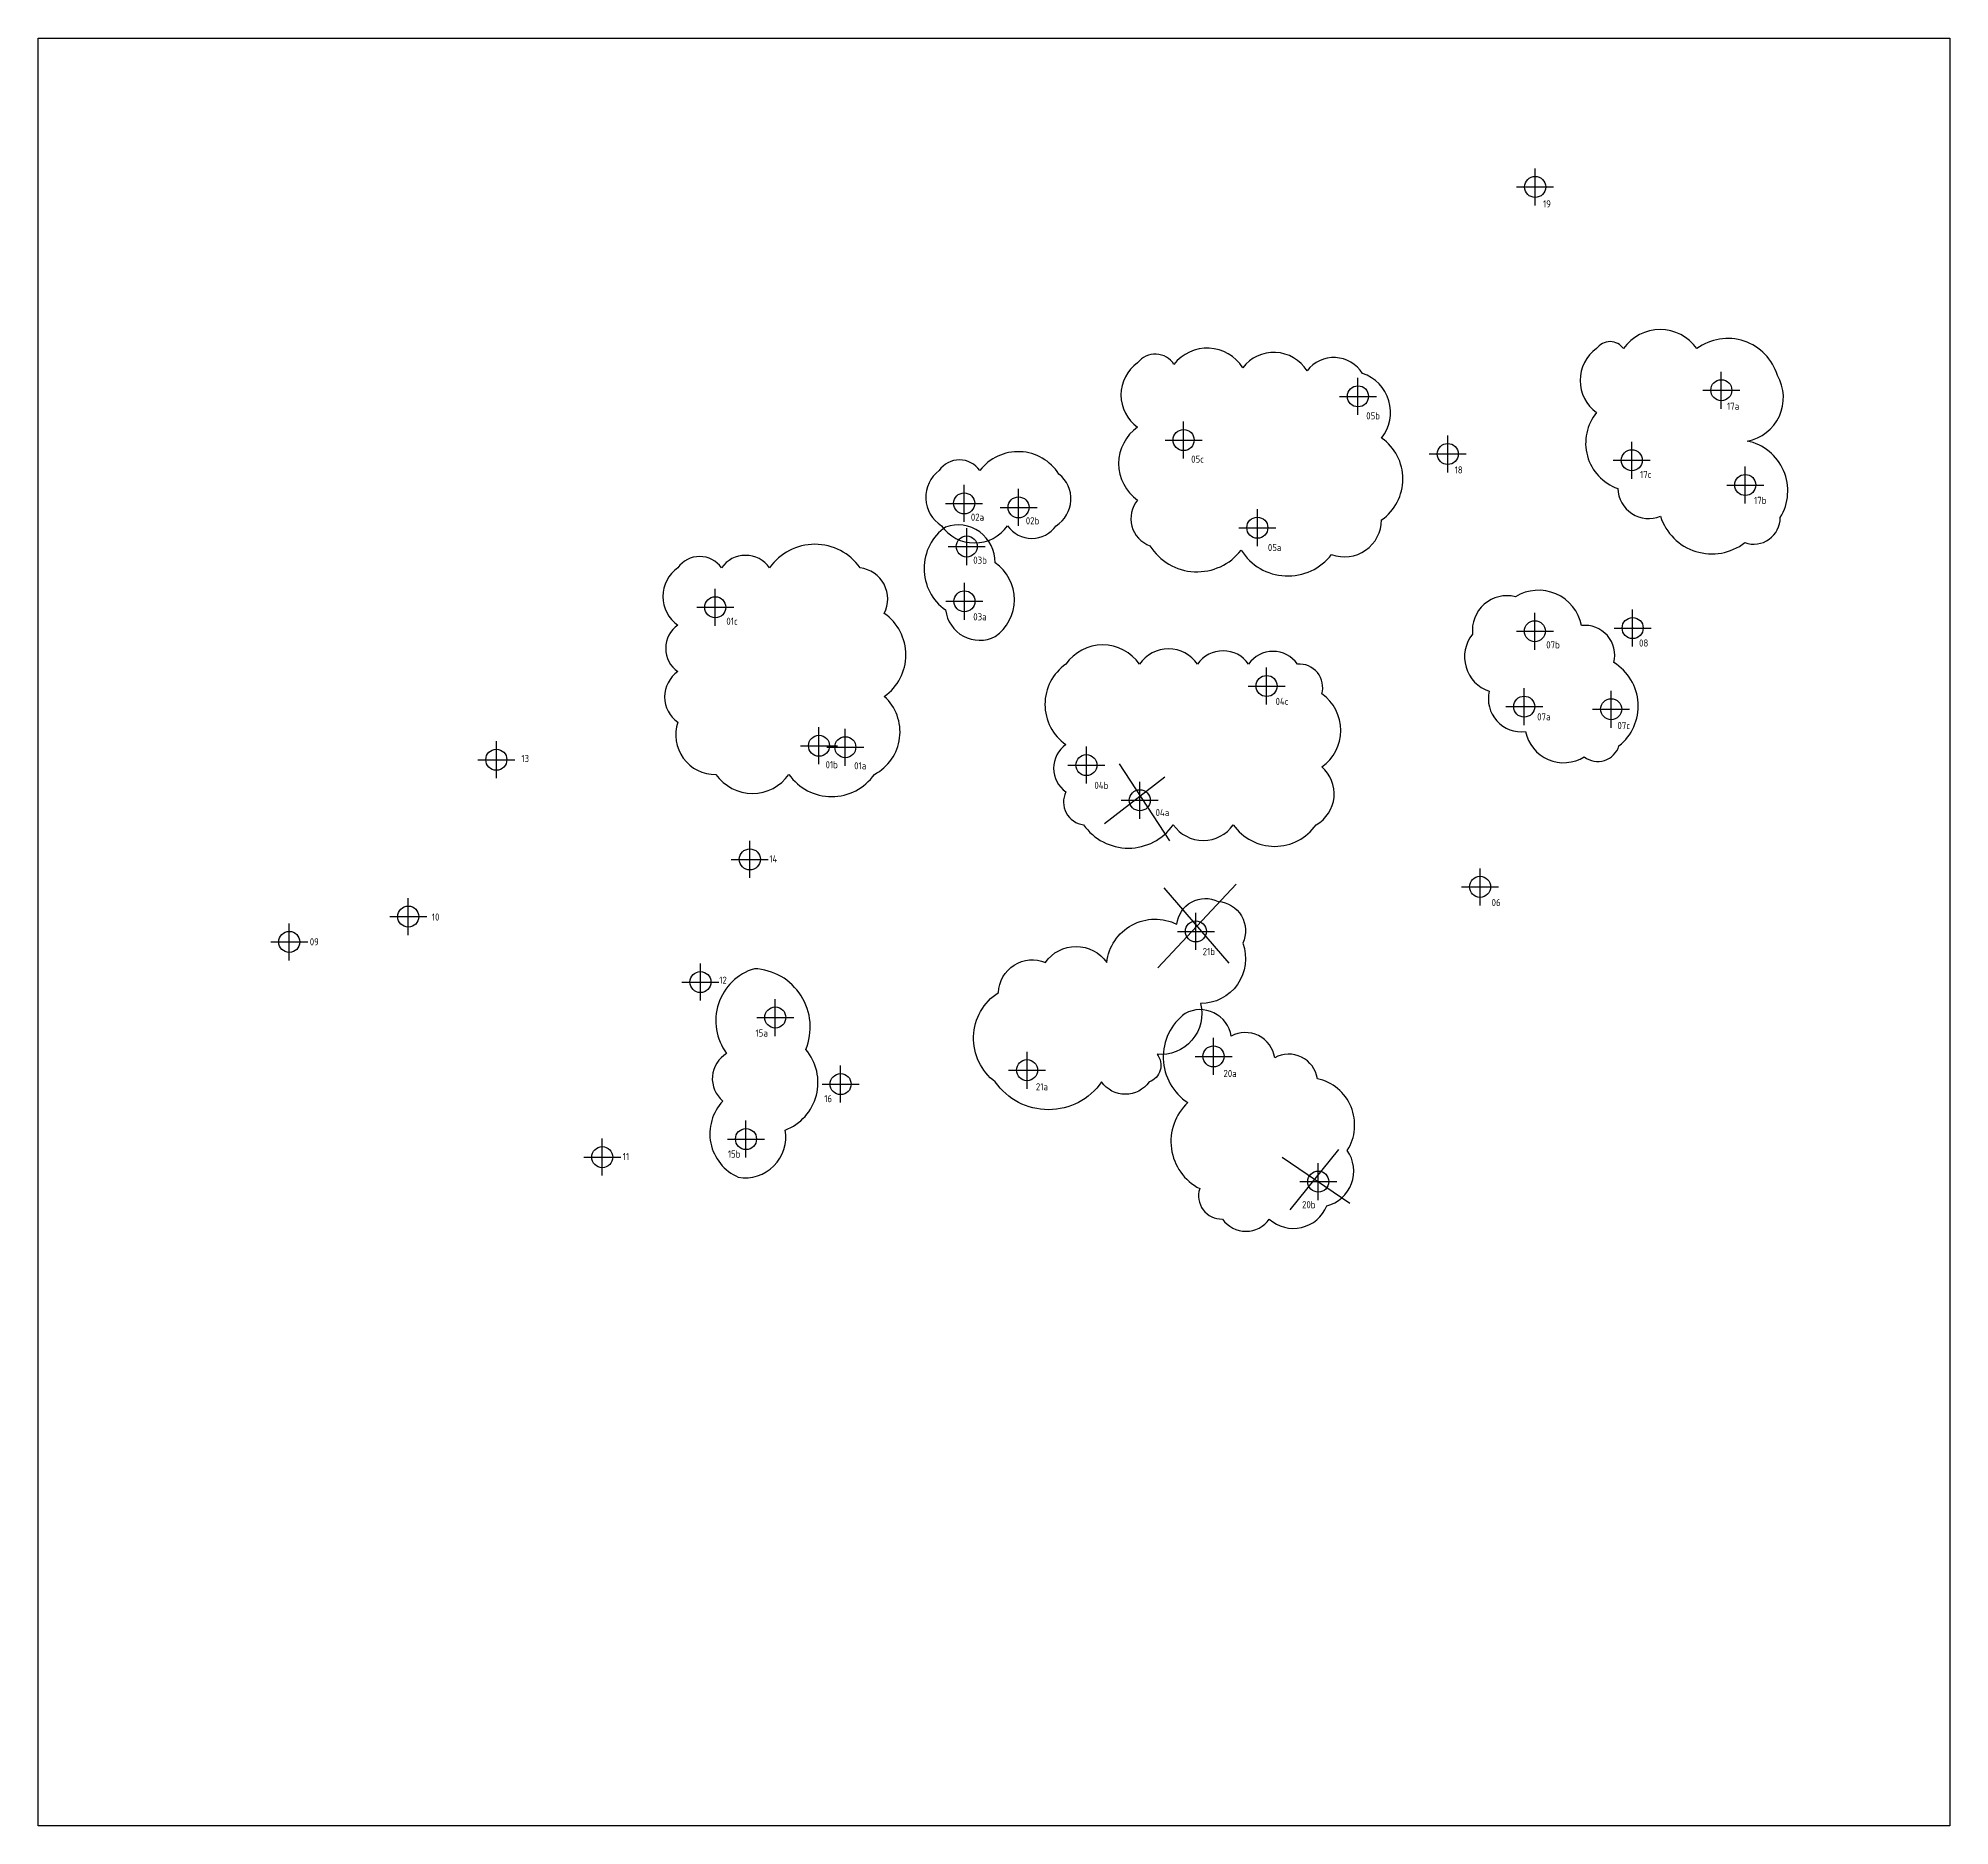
# Model space of a CAD drawing. Header units: metres. Extents: x 154217 to 156469, y 6591322 to 6592577.
# Drawn here: x 154217 to 155561, y 6591322 to 6592577 of the extents above; entities that cross this region are included whole.
import ezdxf

# ---------------------------------------------------------------- set-up
doc = ezdxf.new("R2010")
doc.units = ezdxf.units.M
doc.header["$MEASUREMENT"] = 0
doc.layers.add('GWR - Structor borrplan 2024-10-25', color=7, linetype='Continuous')
doc.styles.add('ISOCP', font='isocp.shx')
picture_1 = doc.add_image_def('image1.tif', size_in_pixel=(13431, 12558))

msp = doc.modelspace()

# ---------------------------------------------------------------- texts
at = {"color": 3, "style": 'ISOCP'}
for s, p in [('19', (155274.7, 6592458.6)), ('05b', (155150.5, 6592309.7)), ('17a', (155404, 6592316.5)), ('05c', (155027.5, 6592279.3)), ('18', (155212.6, 6592271.7)), ('17c', (155342.9, 6592268.5)), ('17b', (155423, 6592250.3)), ('02a', (154872.7, 6592238.5)), ('02b', (154911.3, 6592236)), ('05a', (155081.4, 6592217.2)), ('03b', (154874.4, 6592208.3)), ('01c', (154700.9, 6592165.4)), ('03a', (154874.4, 6592168.5)), ('07b', (155277, 6592148.8)), ('08', (155342.2, 6592150.1)), ('04c', (155086.8, 6592109.1)), ('07a', (155270.6, 6592098.3)), ('07c', (155327, 6592092.1)), ('13', (154556.9, 6592069)), ('01b', (154770.6, 6592064.6)), ('01a', (154790.7, 6592063.9)), ('04b', (154959.5, 6592050.1)), ('04a', (155002.5, 6592031)), ('14', (154731.1, 6591998.5)), ('10', (154494, 6591957.6)), ('06', (155238.6, 6591967.8)), ('09', (154408.2, 6591940.2)), ('21b', (155035.6, 6591933.3)), ('12', (154695.9, 6591913.2)), ('15a', (154721.4, 6591876.1)), ('21a', (154918.4, 6591838.3)), ('20a', (155050.2, 6591847.7)), ('16', (154769.7, 6591830)), ('11', (154628.1, 6591789.3)), ('15b', (154702, 6591791.1)), ('20b', (155105.4, 6591755.5))]:
    msp.add_text(s, height=5, dxfattribs=at).set_placement(p)

# ---------------------------------------------------------------- blocks, each defined once
blk = doc.blocks.new('GWR Borrplan 2024-10-25')
at = {"layer": 'GWR - Structor borrplan 2024-10-25'}
for p, q in [((153969.7, 6592199.4), (153969.7, 6592225.4)), ((153956.7, 6592212.4), (153982.7, 6592212.4))]:
    blk.add_line(p, q, dxfattribs=at)
blk.add_circle((153969.7, 6592212.4), 7.39, dxfattribs=at)

# ---------------------------------------------------------------- linework, layer by layer
at = {"color": 1}
for p, q in [((154966.7, 6592025.7), (155009.1, 6592058.5)), ((154977, 6592067.7), (155012.3, 6592013.6)), ((155059.2, 6591983.1), (155004.1, 6591924.3)), ((155008.3, 6591980.5), (155054, 6591927.7)), ((155091.4, 6591791.5), (155138.9, 6591759.1)), ((155131.1, 6591796.7), (155096.8, 6591754.4))]:
    msp.add_line(p, q, dxfattribs=at)
for points in [[(155312.4, 6592359.4, 0.520567), (155312.4, 6592314.6, 0.520567), (155327.2, 6592261.2, 0.520567), (155357.3, 6592241.6, 0.520567), (155416.5, 6592223.1, 0.520567), (155441.4, 6592240.8, 0.520567), (155418.2, 6592294.5, 0.520567), (155439.4, 6592340.5, 0.520567), (155382.8, 6592359.4, 0.520567), (155331.3, 6592359.4, 0.520567)], [(154989.9, 6592349.5, 0.520567), (154989.9, 6592304.3, 0.520567), (154989.9, 6592253, 0.520567), (154998.5, 6592220.9, 0.520567), (155062.6, 6592217.8, 0.520567), (155126.2, 6592214.8, 0.520567), (155161.3, 6592239.1, 0.520567), (155161.3, 6592296.6, 0.520567), (155147.9, 6592342, 0.520567), (155108.9, 6592343.9, 0.520567), (155063.7, 6592346, 0.520567), (155015.4, 6592348.3, 0.520567)], [(154850.4, 6592273.8, 0.520567), (154852, 6592235, 0.520567), (154898.5, 6592235, 0.520567), (154932.6, 6592235, 0.520567), (154934.5, 6592271.3, 0.520567), (154879, 6592273.8, 0.520567)], [(154855, 6592234.1, 0.520567), (154855, 6592175.8, 0.520567), (154889.8, 6592157.1, 0.520567), (154889.8, 6592209, 0.520567)], [(154666.8, 6592205.4, 0.520567), (154666.8, 6592165.2, 0.520567), (154666.8, 6592132.5, 0.520567), (154666.8, 6592096.9, 0.520567), (154693.6, 6592060.3, 0.520567), (154744.9, 6592060.3, 0.520567), (154804.9, 6592060.3, 0.520567), (154811.9, 6592115.1, 0.520567), (154811.9, 6592173.4, 0.520567), (154794.9, 6592205.4, 0.520567), (154731.3, 6592205.4, 0.520567), (154697.5, 6592205.4, 0.520567)], [(155328.1, 6592080.3, 0.520567), (155324.5, 6592138.9, 0.520567), (155301.8, 6592164.9, 0.520567), (155255.3, 6592185.1, 0.520567), (155225.2, 6592158.8, 0.520567), (155236.9, 6592118.7, 0.520567), (155262.4, 6592090.4, 0.520567), (155303.7, 6592072.6, 0.520567)], [(154939.5, 6592137.8, 0.520567), (154939.5, 6592081.2, 0.520567), (154939.5, 6592048, 0.520567), (154951.9, 6592024.9, 0.520567), (155014.9, 6592024.9, 0.520567), (155057.1, 6592024.9, 0.520567), (155115.3, 6592024.9, 0.520567), (155119.3, 6592065.6, 0.520567), (155119.3, 6592116.8, 0.520567), (155102.1, 6592137.8, 0.520567), (155067.9, 6592137.8, 0.520567), (155032, 6592137.8, 0.520567), (154991.2, 6592137.8, 0.520567)], [(154889.9, 6591844.2, -0.520567), (154892.1, 6591907.1, -0.520567), (154925.1, 6591928.2, -0.520567), (154968.2, 6591928.2, -0.520567), (155017.5, 6591955, -0.520567), (155046.5, 6591971.1, -0.520567), (155063.8, 6591941.7, -0.520567), (155034.1, 6591899.3, -0.520567), (155003.5, 6591863.7, -0.520567), (154997.9, 6591844.2, -0.520567), (154964.6, 6591844.2, -0.520567)], [(154720.6, 6591923.8, 0.520567), (154701.1, 6591864.3, 0.520567), (154698.5, 6591830.8, 0.520567), (154709.3, 6591777.3, 0.520567), (154742.2, 6591810.4, 0.520567), (154756.7, 6591867, 0.520567)], [(155023.2, 6591892.3, 0.520567), (155025.2, 6591829.7, 0.520567), (155033.5, 6591769.3, 0.520567), (155049.5, 6591747.9, 0.520567), (155082.4, 6591747.9, 0.520567), (155122.8, 6591757.1, 0.520567), (155137.2, 6591796.1, 0.520567), (155116.2, 6591846.5, 0.520567), (155086.2, 6591861.2, 0.520567), (155055.6, 6591876.4, 0.520567)]]:
    msp.add_lwpolyline(points, format="xyb", close=True)
for p in [(155269.2, 6592472.9), (155144.7, 6592325.9), (155400, 6592330.2), (155022.2, 6592295.2), (155207.8, 6592285.4), (155337.2, 6592280.9), (155416.8, 6592263.6), (154868, 6592250.7), (154906.3, 6592247.9), (155074, 6592233.6), (154869.8, 6592220.4), (154693.1, 6592177.7), (154868.3, 6592181.9), (155269, 6592160.9), (155337.8, 6592163.1), (155080.5, 6592122.3), (155261.6, 6592107.9), (155322.6, 6592106.1), (154539.4, 6592070.6), (154766, 6592080.4), (154784.5, 6592079.4), (154953.9, 6592066.8), (154991.4, 6592042.1), (154717.4, 6592000.5), (155230.6, 6591981.3), (154477.4, 6591960.3), (155030.8, 6591950), (154393.8, 6591942.6), (154682.7, 6591914.4), (154735.3, 6591889.4), (155043.3, 6591862.2), (154781.2, 6591842.7), (154912.2, 6591852.5), (154714.7, 6591804.1), (154613.7, 6591791.4), (155116.8, 6591774.2)]:
    msp.add_point(p)

# ---------------------------------------------------------------- block references
at = {"layer": 'GWR - Structor borrplan 2024-10-25'}
for p in [(1299.5, 260.6), (1175, 113.5), (1430.3, 117.8), (1052.5, 82.8), (1238.1, 73), (1367.4, 68.6), (1447.1, 51.2), (898.3, 38.3), (936.5, 35.5), (1104.3, 21.2), (900.1, 8), (898.5, -30.5), (1299.3, -51.5), (1368, -49.3), (1110.8, -90), (1291.8, -104.5), (1352.9, -106.3), (569.6, -141.8), (814.8, -133), (984.2, -145.6), (1021.7, -170.3), (747.7, -211.8), (1260.8, -231.1), (507.7, -252), (1061.1, -262.4), (424.1, -269.8), (713, -298), (765.6, -322.9), (1073.5, -350.2), (811.5, -369.7), (942.5, -359.9), (745, -408.3), (644, -421), (1147.1, -438.2)]:
    msp.add_blockref('GWR Borrplan 2024-10-25', p, dxfattribs=at)
at = {"layer": 'GWR - Structor borrplan 2024-10-25', "color": 1}
for p in [(723.4, -34.7), (796.3, -132)]:
    msp.add_blockref('GWR Borrplan 2024-10-25', p, dxfattribs=at)

msp.set_redraw_order([(e.dxf.handle, doc.entitydb.next_handle()) for e in msp.query("TEXT MTEXT ATTDEF DIMENSION ARC_DIMENSION")])  # texts and dimensions are drawn at this point

# ---------------------------------------------------------------- pictures from other files: only their frames are drawn
image = msp.add_image(picture_1, insert=(154217.4, 6591321.7), size_in_units=(1343.1, 1255.8), dxfattribs=dict(fade=64))
image.dxf.flags = 7

doc.saveas('drawing.dxf')
